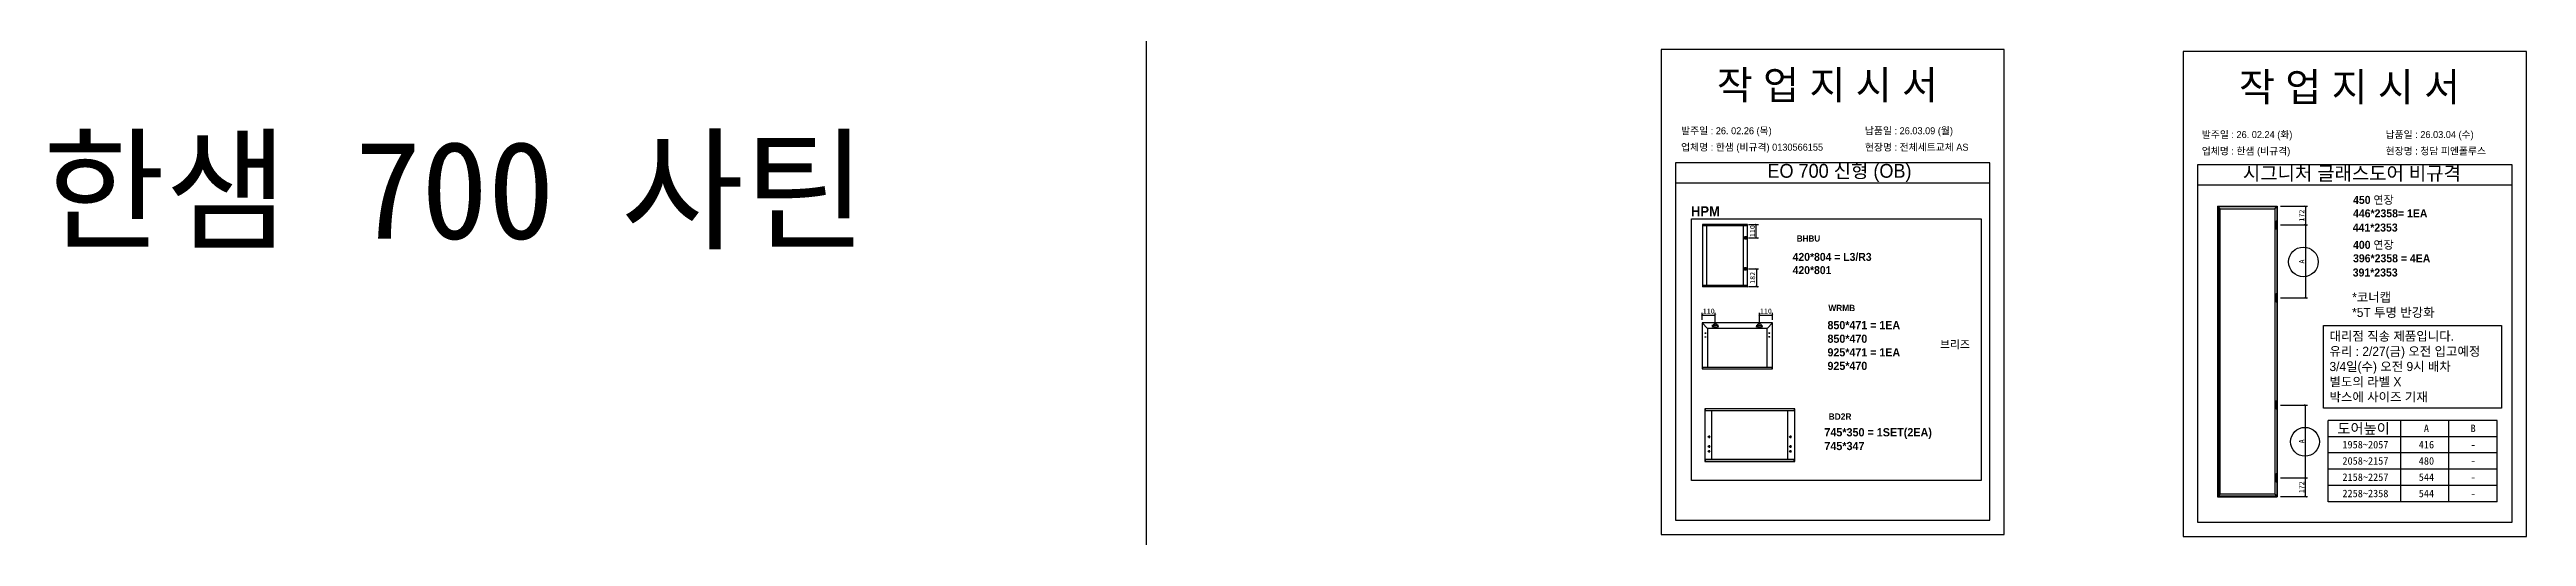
# Model space of a CAD drawing. Header units: millimetres. Extents: x -44117 to 256353, y -2095463 to 65325.
# Drawn here: x 104930 to 117057, y -740533 to -738147 of the extents above; entities that cross this region are included whole.
import ezdxf
from ezdxf.enums import TextEntityAlignment as Align

# ---------------------------------------------------------------- set-up
doc = ezdxf.new("R2010")
doc.units = ezdxf.units.MM
doc.header["$LTSCALE"] = 10
doc.layers.add('Layer1', color=7, linetype='Continuous', lineweight=70)
doc.styles.add('MtX_Gulim', font='')
doc.styles.get('MtX_Gulim').set_extended_font_data('Gulim', bold=True)
doc.dimstyles.new('ISO-25', dxfattribs={"dimtxt": 2.5, "dimasz": 2.5, "dimexe": 1, "dimexo": 1, "dimtad": 1, "dimtxsty": 'Standard', "dimblk": 'ARCHTICK', "dimcen": 2.5, "dimadec": 0, "dimazin": 0, "dimtfac": 1, "dimtmove": 0, "dimatfit": 3, "dimfxl": 0, "dimarcsym": 0})

msp = doc.modelspace()

# ---------------------------------------------------------------- texts
at = {"linetype": 'Continuous', "style": 'MtX_Gulim'}
for s, height, p in [('450 연장', 39.271262, (116207.65381, -738903.71247)), ('HPM', 48.625858, (112966.18927, -738963.84076)), ('446*2358= 1EA', 39.2712622, (116207.65381, -738969.57441)), ('BHBU', 30.315933, (113484.09739, -739088.34235)), ('400 연장', 39.271262, (116207.65381, -739123.90775)), ('396*2358 = 4EA', 39.2712622, (116207.65381, -739189.76969)), ('WRMB', 31.09714, (113638.9596, -739429.15736)), ('BD2R', 31.421769, (113639.98146, -739961.43939)), ('도어높이', 51.111877, (116131.17796, -740029.59448))]:
    msp.add_text(s, height=height, dxfattribs=at).set_placement(p)
at = {"color": 242, "linetype": 'Continuous', "true_color": 0xcd2027, "style": 'MtX_Gulim'}
for s, p in [('441*2353', (116206.19188, -739039.17418)), ('391*2353', (116206.19188, -739259.36946))]:
    msp.add_text(s, height=39.271262, dxfattribs=at).set_placement(p)
for s, height, p in [('A', 36.77626, (116566.95665, -740021.62171)), ('B', 36.77626, (116795.59359, -740021.62171)), ('1958~2057', 36.776263, (116268.2898, -740101.37675)), ('416', 36.776263, (116566.95665, -740101.37675)), ('-', 36.77626, (116795.59359, -740101.37675)), ('2058~2157', 36.776263, (116268.2898, -740181.13178)), ('2158~2257', 36.776263, (116268.2898, -740260.88681)), ('480', 36.776263, (116566.95665, -740181.13178)), ('544', 36.776263, (116566.95665, -740260.88681)), ('-', 36.77626, (116795.59359, -740181.13178)), ('2258~2358', 36.776263, (116268.2898, -740340.64185)), ('544', 36.776263, (116566.95665, -740340.64185)), ('-', 36.77626, (116795.59359, -740260.88681)), ('-', 36.77626, (116795.59359, -740340.64185))]:
    msp.add_text(s, height=height).set_placement(p, align=Align.CENTER)
at = {"attachment_point": 1}
for s, width, gutter_width, heights, insert, char_height in [('{\\fGulim|b0|i0|c129|p50;작 업 지 시 서}', 3307.3198183, 12.5, [-155.84554], (113092.93595, -738251.3585), 140), ('{\\fGulim|b0|i0|c129|p50;작 업 지 시 서}', 3307.3198183, 12.5, [-155.84554], (115649.51451, -738261.37544), 140), ('{\\f굴림|b0|i0|c129|p50;한샘} 700 {\\f굴림|b0|i0|c129|p50;사틴}', 5072.1082947, 2395.6482, [-533.35869], (104895.62473, -738595.38125), 479.1296392), ('\\pt11;{\\fGulim|b0|i0|c129|p50;발주일 : 26. 02.26 (목)}', 3307.3198183, 12.5, [34.50412], (112917.72659, -738528.07892), 34.3), ('{\\fGulim|b0|i0|c129|p50;납품일 : 26.03.09 (월)}', 3307.3198183, 12.5, [35.09023], (113817.70457, -738528.07892), 34.3), ('{\\fGulim|b0|i0|c129|p50;업체명 : 한샘 (비규격) 0130566155}', 3307.3198183, 12.5, [36.11279], (112917.72659, -738608.7351), 34.3), ('{\\fGulim|b0|i0|c129|p50;현장명 : 전체세트교체 \\C1;AS}', 3307.3198183, 12.5, [38.2735], (113817.70457, -738608.7351), 34.3), ('{\\fGulim|b0|i0|c129|p50;업체명 : 한샘 (비규격)}', 3307.3198183, 12.5, [36.11279], (115467.08003, -738627.45824), 34.3), ('\\pt11;{\\fGulim|b0|i0|c129|p50;발주일 : 26. 02.24 (화)}', 3307.3198183, 12.5, [34.50412], (115467.08003, -738546.80206), 34.3), ('{\\fGulim|b0|i0|c129|p50;현장명 : 청담 피엔폴루스}', 3307.3198183, 12.5, [-38.31917], (116367.05801, -738627.45824), 34.3), ('{\\fGulim|b0|i0|c129|p50;납품일 : 26.03.04 (수)}', 3307.3198183, 12.5, [35.09023], (116367.05801, -738546.80206), 34.3), ('{\\fGulim|b0|i0|c129|p50;EO 700 신형 (OB)}', 1597.0710432, 6.03612, [-85.06834], (113340.48535, -738707.89442), 67.6045736), ('{\\fGulim|b0|i0|c129|p50;시그니처 글래스도어 비규격}', 1597.0710432, 6.03612, [-75.34624], (115668.42997, -738720.16486), 67.6045736), ('{\\f굴림|b1|i0|c129|p50;420*804 = L3/R3\\P\\C1;420*801}', 11769.5052121, 151.36626, [-108.47916], (113464.00705, -739143.835), 38.9227538), ('{\\fGulim|b0|i0|c129|p50;*코너캡\\P*5T 투명 반강화}', 1055.7982644, 3.99038, [-126.38025], (116203.31311, -739338.37956), 44.6923083), ('{\\f굴림|b1|i0|c129|p50;850*471 = 1EA\\P\\C1;850*470\\P\\C256;925*471 = 1EA\\P\\C1;925*470}', 12072.7918459, 155.2668, [-240.98041], (113634.51879, -739477.72491), 39.9257485), ('{\\f굴림|b1|i0|c129|p50;브리즈}', 11769.5052121, 151.36626, [-43.2475], (114185.27101, -739572.5815), 38.9227538), ('{\\fGulim|b0|i0|c129|p50;대리점 직송 제품입니다.\\P유리 : 2/27(금) 오전 입고예정\\P3/4일(수) 오전 9시 배차\\P별도의 라벨 X\\P박스에 사이즈 기재}', 1055.7982644, 3.99038, [-362.39848], (116092.36646, -739529), 44.6923083), ('{\\f굴림|b1|i0|c129|p50;745*350 = 1SET(2EA)\\P\\C1;745*347}', 12198.822037, 156.88766, [-113.28997], (113619.15829, -740002.39786), 40.342541)]:
    msp.add_mtext_dynamic_manual_height_columns(s, width=width, gutter_width=gutter_width, heights=heights, dxfattribs=dict(at, insert=insert, char_height=char_height))

# ---------------------------------------------------------------- blocks, each defined once
blk = doc.blocks.new('_ArchTick')
at = {"color": 0, "linetype": 'ByBlock', "const_width": 0.15}
blk.add_lwpolyline([(-0.5, -0.5), (0.5, 0.5)], dxfattribs=at)
blk = doc.blocks.new('*D4977')
at = {"color": 0, "lineweight": -2}
for p, q in [((113248, -739004), (113296, -739004)), ((113286, -739070), (113286, -739004)), ((113248, -739070), (113296, -739070))]:
    blk.add_line(p, q, dxfattribs=at)
at = {"layer": 'Defpoints', "color": 0}
for p in [(113233, -739004), (113286, -739004), (113233, -739070)]:
    blk.add_point(p, dxfattribs=at)
at = {"color": 0, "lineweight": -2, "xscale": 10, "yscale": 10, "zscale": 10}
for p, rotation in [((113286, -739004), 90), ((113286, -739070), 270)]:
    blk.add_blockref('_ArchTick', p, dxfattribs=dict(at, rotation=rotation))
at = {"color": 0, "insert": (113267, -739037), "char_height": 25, "attachment_point": 5, "rotation": 90}
blk.add_mtext('110', dxfattribs=at)
blk = doc.blocks.new('*D4978')
at = {"color": 0, "lineweight": -2}
for p, q in [((113248, -739222), (113297, -739222)), ((113287, -739222), (113287, -739309)), ((113248, -739309), (113297, -739309))]:
    blk.add_line(p, q, dxfattribs=at)
at = {"layer": 'Defpoints', "color": 0}
for p in [(113233, -739222), (113233, -739309), (113287, -739309)]:
    blk.add_point(p, dxfattribs=at)
at = {"color": 0, "lineweight": -2, "xscale": 10, "yscale": 10, "zscale": 10}
for p, rotation in [((113287, -739222), 90), ((113287, -739309), 270)]:
    blk.add_blockref('_ArchTick', p, dxfattribs=dict(at, rotation=rotation))
at = {"color": 0, "insert": (113268, -739266), "char_height": 25, "attachment_point": 5, "rotation": 90}
blk.add_mtext('182', dxfattribs=at)
blk = doc.blocks.new('*D4979')
at = {"color": 0, "lineweight": -2}
for p, q in [((113021, -739472), (113021, -739438)), ((113021, -739448), (113085, -739448)), ((113085, -739485), (113085, -739438))]:
    blk.add_line(p, q, dxfattribs=at)
at = {"layer": 'Defpoints', "color": 0}
for p in [(113021, -739487), (113085, -739448), (113085, -739500)]:
    blk.add_point(p, dxfattribs=at)
at = {"color": 0, "lineweight": -2, "xscale": 10, "yscale": 10, "zscale": 10, "rotation": 180}
blk.add_blockref('_ArchTick', (113021, -739448), dxfattribs=at)
at = {"color": 0, "lineweight": -2, "xscale": 10, "yscale": 10, "zscale": 10}
blk.add_blockref('_ArchTick', (113085, -739448), dxfattribs=at)
at = {"color": 0, "insert": (113053, -739429), "char_height": 25, "attachment_point": 5}
blk.add_mtext('110', dxfattribs=at)
blk = doc.blocks.new('*D4980')
at = {"color": 0, "lineweight": -2}
for p, q in [((113301, -739485), (113301, -739438)), ((113301, -739448), (113365, -739448)), ((113365, -739472), (113365, -739438))]:
    blk.add_line(p, q, dxfattribs=at)
at = {"layer": 'Defpoints', "color": 0}
for p in [(113301, -739500), (113365, -739448), (113365, -739487)]:
    blk.add_point(p, dxfattribs=at)
at = {"color": 0, "lineweight": -2, "xscale": 10, "yscale": 10, "zscale": 10, "rotation": 180}
blk.add_blockref('_ArchTick', (113301, -739448), dxfattribs=at)
at = {"color": 0, "lineweight": -2, "xscale": 10, "yscale": 10, "zscale": 10}
blk.add_blockref('_ArchTick', (113365, -739448), dxfattribs=at)
at = {"color": 0, "insert": (113333, -739429), "char_height": 25, "attachment_point": 5}
blk.add_mtext('110', dxfattribs=at)
blk = doc.blocks.new('*D4981')
at = {"color": 0, "lineweight": -2}
for p, q in [((115852, -739007), (115985, -739007)), ((115975, -739007), (115975, -739364)), ((115852, -739364), (115985, -739364))]:
    blk.add_line(p, q, dxfattribs=at)
at = {"layer": 'Defpoints', "color": 0}
for p in [(115837, -739007), (115837, -739364), (115975, -739364)]:
    blk.add_point(p, dxfattribs=at)
at = {"color": 0, "lineweight": -2, "xscale": 10, "yscale": 10, "zscale": 10}
for p, rotation in [((115975, -739007), 90), ((115975, -739364), 270)]:
    blk.add_blockref('_ArchTick', p, dxfattribs=dict(at, rotation=rotation))
at = {"color": 0, "insert": (115956, -739186), "char_height": 25, "attachment_point": 5, "rotation": 90}
blk.add_mtext('A', dxfattribs=at)
blk = doc.blocks.new('*D4982')
at = {"color": 0, "lineweight": -2}
for p, q in [((115852, -738915), (115985, -738915)), ((115852, -739007), (115985, -739007)), ((115975, -738915), (115975, -739007))]:
    blk.add_line(p, q, dxfattribs=at)
at = {"layer": 'Defpoints', "color": 0}
for p in [(115837, -738915), (115837, -739007), (115975, -739007)]:
    blk.add_point(p, dxfattribs=at)
at = {"color": 0, "lineweight": -2, "xscale": 10, "yscale": 10, "zscale": 10}
for p, rotation in [((115975, -738915), 90), ((115975, -739007), 270)]:
    blk.add_blockref('_ArchTick', p, dxfattribs=dict(at, rotation=rotation))
at = {"color": 0, "insert": (115956, -738961), "char_height": 25, "attachment_point": 5, "rotation": 90}
blk.add_mtext('172', dxfattribs=at)
blk = doc.blocks.new('*D4983')
at = {"color": 0, "lineweight": -2}
for p, q in [((115852, -739889), (115985, -739889)), ((115975, -740246), (115975, -739889)), ((115852, -740246), (115985, -740246))]:
    blk.add_line(p, q, dxfattribs=at)
at = {"layer": 'Defpoints', "color": 0}
for p in [(115837, -739889), (115975, -739889), (115837, -740246)]:
    blk.add_point(p, dxfattribs=at)
at = {"color": 0, "lineweight": -2, "xscale": 10, "yscale": 10, "zscale": 10}
for p, rotation in [((115975, -739889), 90), ((115975, -740246), 270)]:
    blk.add_blockref('_ArchTick', p, dxfattribs=dict(at, rotation=rotation))
at = {"color": 0, "insert": (115956, -740067), "char_height": 25, "attachment_point": 5, "rotation": 90}
blk.add_mtext('A', dxfattribs=at)
blk = doc.blocks.new('*D4984')
at = {"color": 0, "lineweight": -2}
for p, q in [((115852, -740246), (115985, -740246)), ((115852, -740338), (115985, -740338)), ((115975, -740338), (115975, -740246))]:
    blk.add_line(p, q, dxfattribs=at)
at = {"layer": 'Defpoints', "color": 0}
for p in [(115837, -740246), (115837, -740338), (115975, -740246)]:
    blk.add_point(p, dxfattribs=at)
at = {"color": 0, "lineweight": -2, "xscale": 10, "yscale": 10, "zscale": 10}
for p, rotation in [((115975, -740246), 90), ((115975, -740338), 270)]:
    blk.add_blockref('_ArchTick', p, dxfattribs=dict(at, rotation=rotation))
at = {"color": 0, "insert": (115956, -740292), "char_height": 25, "attachment_point": 5, "rotation": 90}
blk.add_mtext('172', dxfattribs=at)

# ---------------------------------------------------------------- dimensions: what is measured, and where the dimension line sits
for base, p1, p2, text, override, picture, middle in [((113285.97848, -739003.98392), (113232.79336, -739069.66171), (113232.79336, -739003.98392), '110', {"dimscale": 10, "dimasz": 1, "dimexo": 1.5, "dimtxsty": 'Standard'}, '*D4977', (113267.22848, -739036.82281)), ((115974.94293, -739007.20042), (115836.80425, -738914.70596), (115836.80425, -739007.20042), '172', {"dimscale": 10, "dimasz": 1, "dimexo": 1.5}, '*D4982', (115956.19293, -738960.95319)), ((115974.94293, -739364.05851), (115836.80425, -739007.20042), (115836.80425, -739364.05851), 'A', {"dimscale": 10, "dimasz": 1, "dimexo": 1.5, "dimtxsty": 'Standard'}, '*D4981', (115956.19293, -739185.62946)), ((113286.82913, -739309.44113), (113232.79336, -739221.64696), (113232.79336, -739309.44113), '182', {"dimscale": 10, "dimasz": 1, "dimexo": 1.5, "dimtxsty": 'Standard'}, '*D4978', (113268.07913, -739265.54405)), ((115974.94293, -739888.8498), (115836.80425, -740245.70788), (115836.80425, -739888.8498), 'A', {"dimscale": 10, "dimasz": 1, "dimexo": 1.5, "dimtxsty": 'Standard'}, '*D4983', (115956.19293, -740067.27884)), ((115974.94293, -740245.70788), (115836.80425, -740338.20235), (115836.80425, -740245.70788), '172', {"dimscale": 10, "dimasz": 1, "dimexo": 1.5}, '*D4984', (115956.19293, -740291.95512))]:
    dim = msp.add_linear_dim(base=base, p1=p1, p2=p2, angle=90, text=text, dimstyle='ISO-25', override=override)
    dim.commit()
    dim.dimension.update_dxf_attribs({"geometry": picture, "text_midpoint": middle})
for base, p1, p2, picture, middle in [((113085.15059, -739447.72055), (113020.63054, -739487.30095), (113085.15059, -739500.02738), '*D4979', (113052.89057, -739428.97055)), ((113365.22042, -739447.72055), (113300.70037, -739500.02738), (113365.22042, -739487.30095), '*D4980', (113332.96039, -739428.97055))]:
    dim = msp.add_linear_dim(base=base, p1=p1, p2=p2, text='110', dimstyle='ISO-25', override={"dimscale": 10, "dimasz": 1, "dimexo": 1.5, "dimtxsty": 'Standard'})
    dim.commit()
    dim.dimension.update_dxf_attribs({"geometry": picture, "text_midpoint": middle})

# ---------------------------------------------------------------- linework, layer by layer
for p, q in [((114430.12934, -738702.36571), (112890.12934, -738702.36571)), ((116986.7079, -738712.38265), (115446.7079, -738712.38265)), ((114430.12934, -738802.36571), (112890.12934, -738802.36571)), ((116986.7079, -738812.38265), (115446.7079, -738812.38265)), ((113022.36577, -739004.20336), (113022.36577, -739309.22169)), ((113242.28416, -739004.59834), (113022.36577, -739004.59834)), ((113242.28416, -739010.56705), (113022.36577, -739010.56705)), ((113242.06472, -739003.98392), (113022.58521, -739003.98392)), ((113041.89572, -739010.12817), (113041.89572, -739302.858)), ((113222.53477, -739302.858), (113222.53477, -739010.56705)), ((113241.18697, -739010.56705), (113241.18697, -739003.98392)), ((113242.28416, -739309.22169), (113242.28416, -739004.20336)), ((115544.2331, -738914.70596), (115544.2331, -740338.20235)), ((115544.2331, -738914.70596), (115836.80425, -738914.70596)), ((115544.2331, -738914.70596), (115556.69689, -738927.16975)), ((115544.2331, -738914.70596), (115550.137, -738914.70596)), ((115550.137, -738914.70596), (115550.137, -740338.20235)), ((115824.34045, -738927.16975), (115836.80425, -738914.70596)), ((115836.80425, -738914.70596), (115836.80425, -740338.20235)), ((113242.28416, -739302.858), (113022.36577, -739302.858)), ((113242.28416, -739308.82671), (113022.36577, -739308.82671)), ((113242.06472, -739309.44113), (113022.58521, -739309.44113)), ((113023.46296, -739309.44113), (113023.46296, -739302.858)), ((113241.18697, -739302.858), (113241.18697, -739309.44113)), ((113020.33458, -739487.30095), (113020.33458, -739711.64127)), ((113046.67533, -739513.6417), (113020.42127, -739487.09167)), ((113365.22042, -739487.00498), (113020.63054, -739487.00498)), ((113101.29401, -739500.02738), (113069.00718, -739500.02738)), ((113074.19994, -739505.94665), (113069.46453, -739505.94665)), ((113071.83223, -739503.57894), (113071.83223, -739508.31435)), ((113085.15059, -739516.17079), (113085.15059, -739483.88396)), ((113100.83666, -739505.94665), (113096.10124, -739505.94665)), ((113098.46895, -739503.57894), (113098.46895, -739508.31435)), ((113284.55696, -739500.02738), (113316.84379, -739500.02738)), ((113289.74973, -739505.94665), (113285.01432, -739505.94665)), ((113287.38202, -739503.57894), (113287.38202, -739508.31435)), ((113300.70038, -739516.17079), (113300.70038, -739483.88396)), ((113316.38645, -739505.94665), (113311.65103, -739505.94665)), ((113314.01874, -739503.57894), (113314.01874, -739508.31435)), ((113339.17563, -739513.6417), (113365.42969, -739487.09167)), ((113365.51638, -739711.64127), (113365.51638, -739487.30095)), ((113033.65294, -739536.72685), (113039.57221, -739536.72685)), ((113033.65294, -739555.66851), (113039.57221, -739555.66851)), ((113036.61258, -739533.76721), (113036.61258, -739539.68648)), ((113036.61258, -739552.70888), (113036.61258, -739558.62815)), ((113046.67533, -739513.6417), (113046.67533, -739703.65026)), ((113339.17563, -739513.6417), (113046.67533, -739513.6417)), ((113339.17563, -739703.05833), (113339.17563, -739513.6417)), ((113352.19803, -739536.72685), (113346.27876, -739536.72685)), ((113352.19803, -739555.66851), (113346.27876, -739555.66851)), ((113349.23839, -739533.76721), (113349.23839, -739539.68648)), ((113349.23839, -739552.70888), (113349.23839, -739558.62815)), ((113020.33458, -739703.05833), (113365.51638, -739703.05833)), ((113020.33458, -739711.10854), (113365.22042, -739711.10854)), ((113020.63054, -739711.93724), (113365.22042, -739711.93724)), ((113021.8144, -739703.05833), (113021.8144, -739711.93724)), ((113364.03656, -739711.93724), (113364.03656, -739703.05833)), ((113033.31766, -739907.60601), (113033.31766, -740166.04808)), ((113473.92806, -739908.27248), (113033.31766, -739908.27248)), ((113473.92806, -739918.34358), (113033.31766, -739918.34358)), ((113473.5578, -739907.23575), (113033.68792, -739907.23575)), ((113035.16897, -739907.23575), (113035.16897, -739918.34358)), ((113066.64114, -739918.34358), (113066.64114, -740155.31051)), ((113440.60459, -740155.31051), (113440.60459, -739918.34358)), ((113472.07676, -739907.23575), (113472.07676, -739918.34358)), ((113473.92806, -740166.04808), (113473.92806, -739907.60601)), ((116085.9836, -740363.19455), (116085.9836, -739964.41939)), ((116912.79623, -739964.41939), (116085.9836, -739964.41939)), ((116441.12806, -740363.19455), (116441.12806, -739964.41939)), ((116676.96214, -740363.19455), (116676.96214, -739964.41939)), ((116912.79623, -740363.19455), (116912.79623, -739964.41939)), ((113060.53183, -740044.97278), (113048.31323, -740044.97278)), ((113060.53183, -740092.36617), (113048.31323, -740092.36617)), ((113060.53183, -740116.06287), (113048.31323, -740116.06287)), ((113054.42253, -740038.86348), (113054.42253, -740051.08208)), ((113054.42253, -740086.25686), (113054.42253, -740098.47547)), ((113054.42253, -740109.95356), (113054.42253, -740122.17217)), ((113446.71389, -740044.97278), (113458.9325, -740044.97278)), ((113446.71389, -740092.36617), (113458.9325, -740092.36617)), ((113446.71389, -740116.06287), (113458.9325, -740116.06287)), ((113452.8232, -740038.86348), (113452.8232, -740051.08208)), ((113452.8232, -740086.25686), (113452.8232, -740098.47547)), ((113452.8232, -740109.95356), (113452.8232, -740122.17217)), ((116912.79623, -740044.17442), (116085.9836, -740044.17442)), ((113473.92806, -740155.31051), (113033.31766, -740155.31051)), ((113473.92806, -740165.38161), (113033.31766, -740165.38161)), ((113033.68792, -740166.41834), (113473.5578, -740166.41834)), ((113035.16897, -740155.31051), (113035.16897, -740166.41834)), ((113472.07676, -740166.41834), (113472.07676, -740155.31051)), ((116912.79623, -740123.92945), (116085.9836, -740123.92945)), ((116912.79623, -740203.68449), (116085.9836, -740203.68449)), ((115556.69689, -740325.73856), (115544.2331, -740338.20235)), ((115544.2331, -740338.20235), (115836.80425, -740338.20235)), ((115824.34045, -740325.73856), (115836.80425, -740338.20235)), ((116912.79623, -740283.43952), (116085.9836, -740283.43952)), ((116912.79623, -740363.19455), (116085.9836, -740363.19455))]:
    msp.add_line(p, q)
at = {"linetype": 'Continuous'}
for p, q in [((115556.69689, -740325.73856), (115556.69689, -738927.16975)), ((115556.69689, -738927.16975), (115824.34045, -738927.16975)), ((115824.34045, -738927.16975), (115824.34045, -740325.73856)), ((115824.34045, -740325.73856), (115556.69689, -740325.73856))]:
    msp.add_line(p, q, dxfattribs=at)
at = {"color": 1}
for p in [(110300.49669, 21924.9366), (110300.49669, 14161.07811), (110300.49669, 18584.38997), (110300.49669, 10820.53148), (110300.49669, 18627.87121), (110300.49669, 10864.01272), (110300.49669, 15287.32457), (110300.49669, 7523.46608), (110300.49669, 3746.75115), (110300.49669, 21924.9366), (110300.49669, 14161.07811), (110300.49669, 18584.38997), (110300.49669, 10820.53148), (110300.49669, 18627.87121), (110300.49669, 10864.01272), (110300.49669, 15287.32457), (110300.49669, 7523.46608), (110300.49669, 3746.75115), (110300.49669, 21924.9366), (110300.49669, 14161.07811), (110300.49669, 18584.38997), (110300.49669, 10820.53148), (110300.49669, 18627.87121), (110300.49669, 10864.01272), (110300.49669, 15287.32457), (110300.49669, 7523.46608), (110300.49669, 3746.75115), (110300.49669, 21924.9366), (110300.49669, 14161.07811), (110300.49669, 18584.38997), (110300.49669, 10820.53148), (110300.49669, 18627.87121), (110300.49669, 10864.01272), (110300.49669, 15287.32457), (110300.49669, 7523.46608), (110300.49669, 3746.75115), (110300.49669, 21924.9366), (110300.49669, 14161.07811), (110300.49669, 18584.38997), (110300.49669, 10820.53148), (110300.49669, 18627.87121), (110300.49669, 10864.01272), (110300.49669, 15287.32457), (110300.49669, 7523.46608), (110300.49669, 3746.75115), (110300.49669, 21924.9366), (110300.49669, 14161.07811), (110300.49669, 18584.38997), (110300.49669, 10820.53148), (110300.49669, 18627.87121), (110300.49669, 10864.01272), (110300.49669, 15287.32457), (110300.49669, 7523.46608), (110300.49669, 3746.75115), (110300.49669, 21924.9366), (110300.49669, 14161.07811), (110300.49669, 18584.38997), (110300.49669, 10820.53148), (110300.49669, 18627.87121), (110300.49669, 10864.01272), (110300.49669, 15287.32457), (110300.49669, 7523.46608), (110300.49669, 3746.75115), (110300.49669, 21924.9366), (110300.49669, 14161.07811), (110300.49669, 18584.38997), (110300.49669, 10820.53148), (110300.49669, 18627.87121), (110300.49669, 10864.01272), (110300.49669, 15287.32457), (110300.49669, 7523.46608), (110300.49669, 3746.75115), (110300.49669, 21924.9366), (110300.49669, 14161.07811), (110300.49669, 18584.38997), (110300.49669, 10820.53148), (110300.49669, 18627.87121), (110300.49669, 10864.01272), (110300.49669, 15287.32457), (110300.49669, 7523.46608), (110300.49669, 3746.75115), (110300.49669, 21924.9366), (110300.49669, 14161.07811), (110300.49669, 18584.38997), (110300.49669, 10820.53148), (110300.49669, 18627.87121), (110300.49669, 10864.01272), (110300.49669, 15287.32457), (110300.49669, 7523.46608), (110300.49669, 3746.75115), (110300.49669, 12702.87182), (110300.49669, 4939.01333), (110300.49669, 9362.32519), (110300.49669, 1598.4667), (110300.49669, 9405.80642), (110300.49669, 1641.94794), (110300.49669, 6065.25979), (110300.49669, -1698.5987), (110300.49669, -5475.31363), (110300.49669, 12702.87182), (110300.49669, 4939.01333), (110300.49669, 9362.32519), (110300.49669, 1598.4667), (110300.49669, 9405.80642), (110300.49669, 1641.94794), (110300.49669, 6065.25979), (110300.49669, -1698.5987), (110300.49669, -5475.31363), (110300.49669, 12702.87182), (110300.49669, 4939.01333), (110300.49669, 9362.32519), (110300.49669, 1598.4667), (110300.49669, 9405.80642), (110300.49669, 1641.94794), (110300.49669, 6065.25979), (110300.49669, -1698.5987), (110300.49669, -5475.31363), (110300.49669, 12702.87182), (110300.49669, 4939.01333), (110300.49669, 9362.32519), (110300.49669, 1598.4667), (110300.49669, 9405.80642), (110300.49669, 1641.94794), (110300.49669, 6065.25979), (110300.49669, -1698.5987), (110300.49669, -5475.31363), (110300.49669, 12702.87182), (110300.49669, 4939.01333), (110300.49669, 9362.32519), (110300.49669, 1598.4667), (110300.49669, 9405.80642), (110300.49669, 1641.94794), (110300.49669, 6065.25979), (110300.49669, -1698.5987), (110300.49669, -5475.31363)]:
    msp.add_xline(p, (0, 1), dxfattribs=at)
for points in [[(112820.12934, -740523.19599), (114500.12934, -740523.19599), (114500.12934, -738147.19599), (112820.12934, -738147.19599)], [(115376.7079, -740533.21293), (117056.7079, -740533.21293), (117056.7079, -738157.21293), (115376.7079, -738157.21293)], [(112968.43715, -738976.75906), (114386.27994, -738976.75906), (114386.27994, -740258.31171), (112968.43715, -740258.31171)], [(115546.20107, -738916.67393), (115834.83628, -738916.67393), (115834.83628, -740336.23438), (115546.20107, -740336.23438)]]:
    msp.add_lwpolyline(points, close=True)
for points in [[(112890.12934, -738702.36571), (112890.12934, -740453.19599), (114430.12934, -740453.19599), (114430.12934, -738702.36571)], [(115446.7079, -738712.38265), (115446.7079, -740463.21293), (116986.7079, -740463.21293), (116986.7079, -738712.38265)]]:
    msp.add_lwpolyline(points)
at = {"linetype": 'Continuous'}
for points in [[(115832.20183, -739026.53056), (115832.20183, -739026.53056, 0.4142135624), (115836.80425, -739021.92815), (115836.80425, -738992.4727, 0.4142135624), (115832.20183, -738987.87029), (115832.20183, -738987.87029, 0.4142135624), (115827.59942, -738992.4727), (115827.59942, -739021.92815, 0.4142135624)], [(115832.20183, -739383.38864), (115832.20183, -739383.38864, 0.4142135624), (115836.80425, -739378.78623), (115836.80425, -739349.33078, 0.4142135624), (115832.20183, -739344.72837), (115832.20183, -739344.72837, 0.4142135624), (115827.59942, -739349.33078), (115827.59942, -739378.78623, 0.4142135624)], [(115832.20183, -739908.17994), (115832.20183, -739908.17994, 0.4142135624), (115836.80425, -739903.57753), (115836.80425, -739874.12208, 0.4142135624), (115832.20183, -739869.51966), (115832.20183, -739869.51966, 0.4142135624), (115827.59942, -739874.12208), (115827.59942, -739903.57753, 0.4142135624)], [(115832.20183, -740265.03802), (115832.20183, -740265.03802, 0.4142135624), (115836.80425, -740260.43561), (115836.80425, -740230.98016, 0.4142135624), (115832.20183, -740226.37774), (115832.20183, -740226.37774, 0.4142135624), (115827.59942, -740230.98016), (115827.59942, -740260.43561, 0.4142135624)]]:
    msp.add_lwpolyline(points, format="xyb", close=True, dxfattribs=at)
at = {"color": 1}
msp.add_lwpolyline([(116062.32323, -739499.3785), (116933.68903, -739499.3785), (116933.68903, -739903.86412), (116062.32323, -739903.86412)], close=True, dxfattribs=at)
for centre, radius in [((115964.45068, -739187.77503), 72.59818), ((115972.51714, -740069.03629), 70.58157)]:
    msp.add_circle(centre, radius, dxfattribs=at)
for centre, radius in [((113071.83223, -739505.94665), 0.94708), ((113085.15059, -739500.02738), 10.35872), ((113098.46895, -739505.94665), 0.94708), ((113287.38202, -739505.94665), 0.94708), ((113300.70038, -739500.02738), 10.35872), ((113314.01874, -739505.94665), 0.94708), ((113036.61258, -739536.72685), 0.88789), ((113036.61258, -739555.66851), 0.88789), ((113349.23839, -739536.72685), 0.88789), ((113349.23839, -739555.66851), 0.88789), ((113054.42253, -740044.97278), 3.70261), ((113054.42253, -740092.36617), 3.70261), ((113054.42253, -740116.06287), 3.70261), ((113452.8232, -740044.97278), 3.70261), ((113452.8232, -740092.36617), 3.70261), ((113452.8232, -740116.06287), 3.70261)]:
    msp.add_circle(centre, radius)
for centre, radius, start, end in [((113242.06472, -739004.20336), 0.21944, 0, 90), ((113022.58521, -739309.22169), 0.21944, 180, 270), ((113242.06472, -739309.22169), 0.21944, 270, 0), ((113020.63054, -739487.30095), 0.29596, 90, 180), ((113365.22042, -739487.30095), 0.29596, 0, 90), ((113020.63054, -739711.64127), 0.29596, 180, 270), ((113365.22042, -739711.64127), 0.29596, 270, 0), ((113033.68792, -739907.60601), 0.37026, 90, 180), ((113473.5578, -739907.60601), 0.37026, 0, 90), ((113033.68792, -740166.04808), 0.37026, 180, 270), ((113473.5578, -740166.04808), 0.37026, 270, 0)]:
    msp.add_arc(centre, radius, start, end)
at = {"layer": 'Layer1'}
for p, q in [((113232.79336, -739061.57409), (113232.79336, -739077.74933)), ((113232.79336, -739229.73458), (113232.79336, -739213.55934))]:
    msp.add_line(p, q, dxfattribs=at)
for points in [[(113240.88098, -739069.66171), (113224.70574, -739069.66171)], [(113240.88098, -739221.64696), (113224.70574, -739221.64696)]]:
    msp.add_lwpolyline(points, close=True, dxfattribs=at)
for centre in [(113232.79336, -739069.66171), (113232.79336, -739221.64696)]:
    msp.add_circle(centre, 5.39175, dxfattribs=at)

msp.set_redraw_order([(e.dxf.handle, doc.entitydb.next_handle()) for e in msp.query("TEXT MTEXT ATTDEF DIMENSION ARC_DIMENSION")])  # texts and dimensions are drawn at this point

doc.saveas('drawing.dxf')
